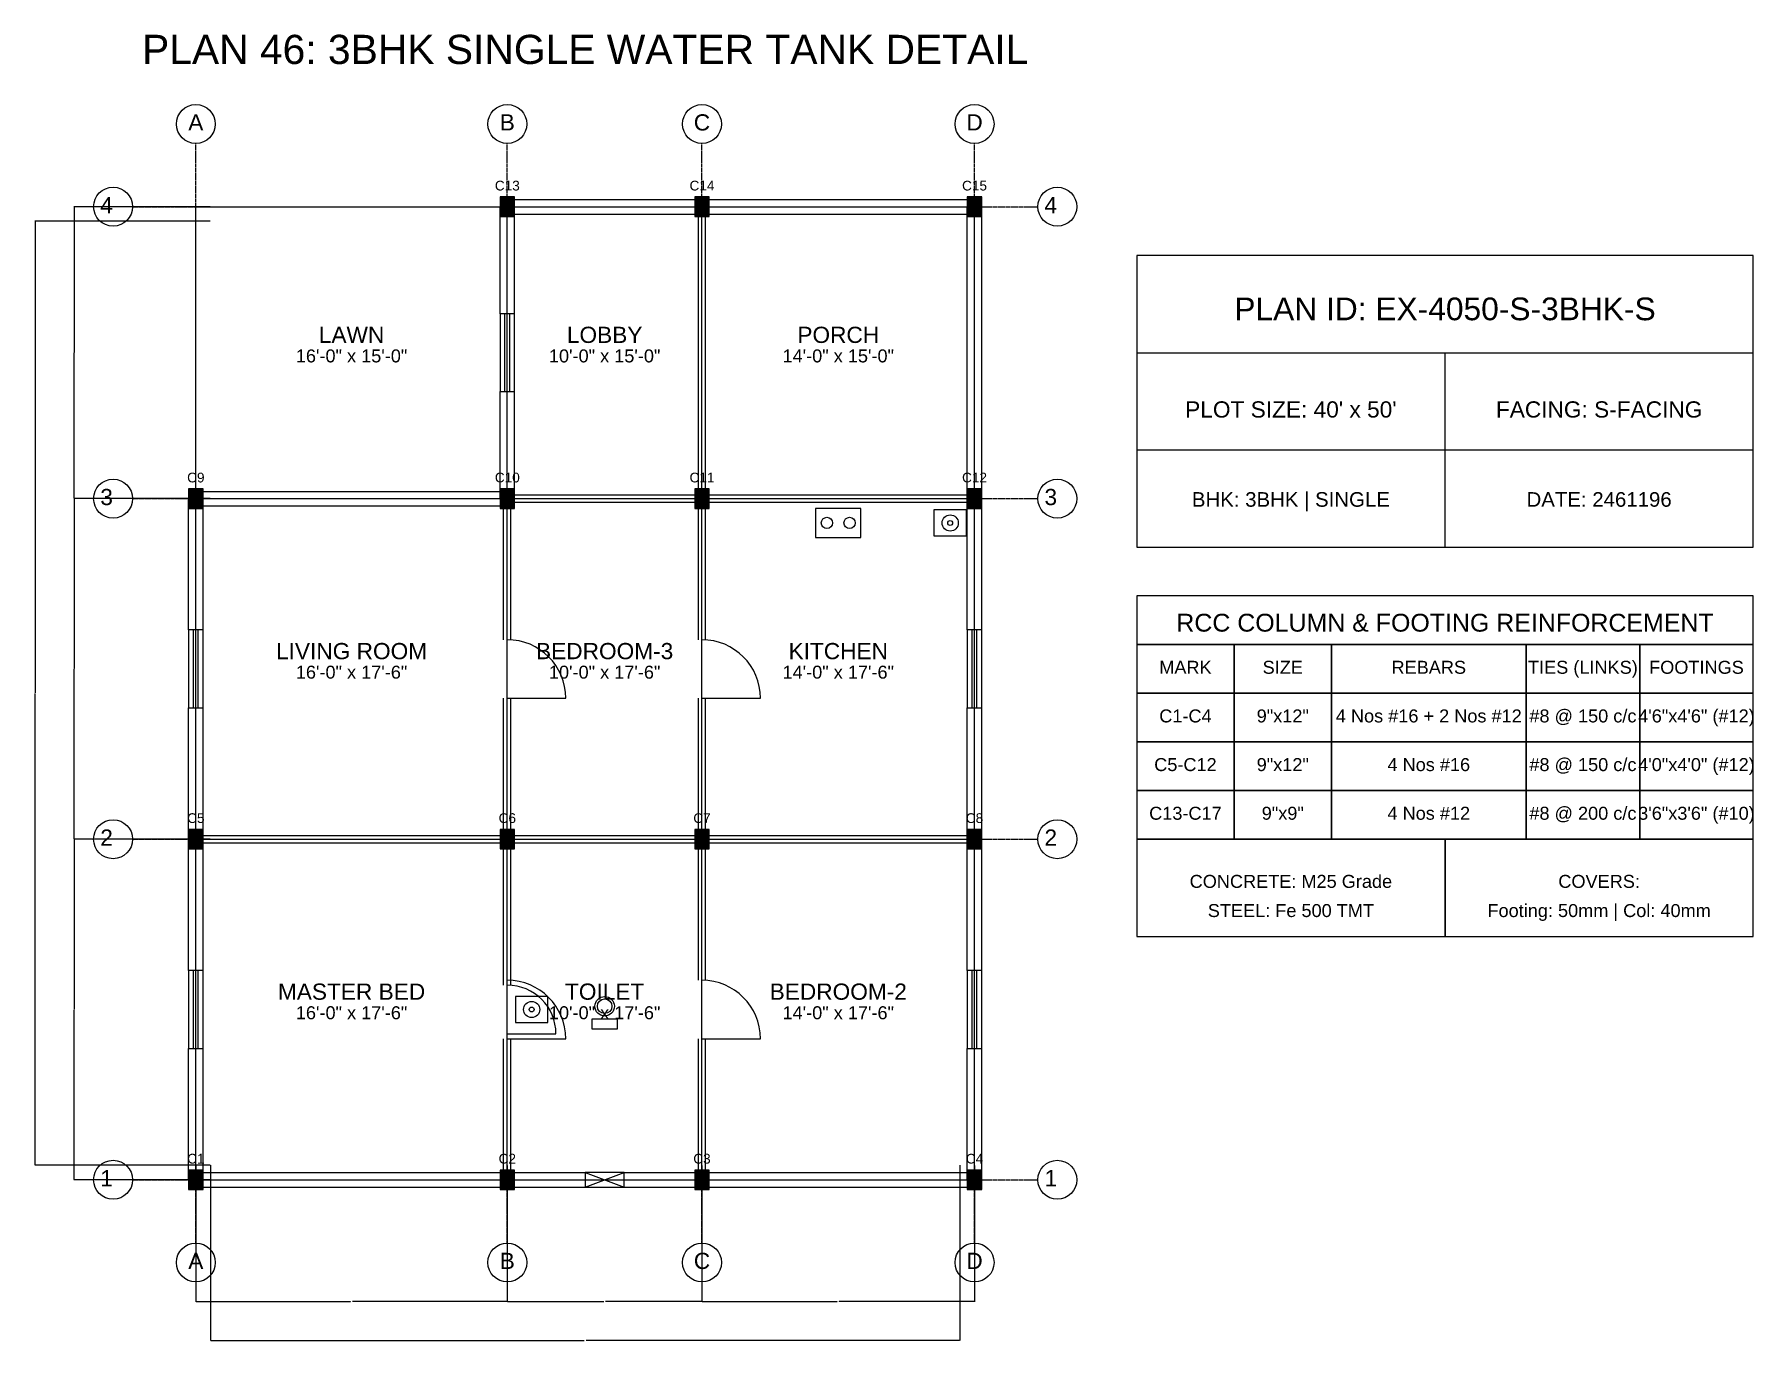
# Model space of a CAD drawing. Header units: inches. Extents: x -134 to 23580, y -99 to 23207.
# Drawn here: x 12400 to 13460, y 9901 to 10706 of the extents above; entities that cross this region are included whole.
import ezdxf
from ezdxf.enums import TextEntityAlignment as Align

# ---------------------------------------------------------------- set-up
doc = ezdxf.new("R2010")
doc.units = ezdxf.units.IN
doc.header["$MEASUREMENT"] = 0
doc.linetypes.add('CENTER', pattern=[2, 1.25, -0.25, 0.25, -0.25])
for name, color, linetype in [('A-COL-HATCH', 251, 'Continuous'), ('A-COLUMN', 1, 'Continuous'), ('A-DIM', 5, 'Continuous'), ('A-DOOR', 30, 'Continuous'), ('A-FIXTURE', 8, 'Continuous'), ('A-TEXT', 2, 'Continuous'), ('A-WALL-EXT', 7, 'Continuous'), ('A-WALL-INT', 9, 'Continuous'), ('A-WINDOW', 4, 'Continuous'), ('S-BEAM-FRAMING', 2, 'Continuous'), ('S-BUBBLE', 4, 'Continuous'), ('S-GRID-CENTER', 8, 'CENTER'), ('S-TABLE', 7, 'Continuous'), ('S-TEXT', 3, 'Continuous')]:
    doc.layers.add(name, color=color, linetype=linetype)
doc.styles.get("Standard").update_dxf_attribs({"font": 'arial.ttf'})
doc.dimstyles.get("Standard").update_dxf_attribs({"dimtxt": 0.18, "dimasz": 0.18, "dimexe": 0.18, "dimexo": 0.0625, "dimgap": 0.09, "dimtad": 0, "dimtih": 1, "dimtoh": 1, "dimdec": 4, "dimzin": 0, "dimdsep": 46, "dimtxsty": 'Standard', "dimcen": 0.09, "dimadec": 0, "dimazin": 0, "dimtfac": 1, "dimtdec": 4, "dimtofl": 0, "dimtmove": 0, "dimatfit": 3, "dimfxl": 1, "dimtolj": 1, "dimtzin": 0, "dimarcsym": 0})

msp = doc.modelspace()

# ---------------------------------------------------------------- texts
at = {"layer": 'A-TEXT'}
for s, height, p in [('PLAN 46: 3BHK SINGLE WATER TANK DETAIL', 18, (12740, 10688)), ('C13', 6, (12692, 10610)), ('C14', 6, (12812, 10610)), ('C15', 6, (12980, 10610)), ('PLAN ID: EX-4050-S-3BHK-S', 14, (13270, 10530)), ('LAWN', 10, (12596, 10516)), ('LOBBY', 10, (12752, 10516)), ('PORCH', 10, (12896, 10516)), ('16\'-0" x 15\'-0"', 8, (12596, 10504)), ('10\'-0" x 15\'-0"', 8, (12752, 10504)), ('14\'-0" x 15\'-0"', 8, (12896, 10504)), ("PLOT SIZE: 40' x 50'", 10, (13175, 10470)), ('FACING: S-FACING', 10, (13365, 10470)), ('C9', 6, (12500, 10430)), ('C10', 6, (12692, 10430)), ('C11', 6, (12812, 10430)), ('C12', 6, (12980, 10430)), ('BHK: 3BHK | SINGLE', 9, (13175, 10415)), ('DATE: 2461196', 9, (13365, 10415)), ('LIVING ROOM', 10, (12596, 10321)), ('BEDROOM-3', 10, (12752, 10321)), ('KITCHEN', 10, (12896, 10321)), ('16\'-0" x 17\'-6"', 8, (12596, 10309)), ('10\'-0" x 17\'-6"', 8, (12752, 10309)), ('14\'-0" x 17\'-6"', 8, (12896, 10309)), ('C5', 6, (12500, 10220)), ('C6', 6, (12692, 10220)), ('C7', 6, (12812, 10220)), ('C8', 6, (12980, 10220)), ('MASTER BED', 10, (12596, 10111)), ('TOILET', 10, (12752, 10111)), ('BEDROOM-2', 10, (12896, 10111)), ('16\'-0" x 17\'-6"', 8, (12596, 10099)), ('10\'-0" x 17\'-6"', 8, (12752, 10099)), ('14\'-0" x 17\'-6"', 8, (12896, 10099)), ('C1', 6, (12500, 10010)), ('C2', 6, (12692, 10010)), ('C3', 6, (12812, 10010)), ('C4', 6, (12980, 10010))]:
    msp.add_text(s, height=height, dxfattribs=at).set_placement(p, align=Align.CENTER)
at = {"layer": 'S-TEXT'}
for s, height, p in [('A', 10, (12500, 10647)), ('B', 10, (12692, 10647)), ('C', 10, (12812, 10647)), ('D', 10, (12980, 10647)), ('4', 10, (12445, 10596)), ('4', 10, (13027, 10596)), ('3', 10, (12445, 10416)), ('3', 10, (13027, 10416)), ('RCC COLUMN & FOOTING REINFORCEMENT', 11, (13270, 10338)), ('MARK', 8, (13110, 10312)), ('SIZE', 8, (13170, 10312)), ('REBARS', 8, (13260, 10312)), ('TIES (LINKS)', 8, (13355, 10312)), ('FOOTINGS', 8, (13425, 10312)), ('C1-C4', 8, (13110, 10282)), ('9"x12"', 8, (13170, 10282)), ('4 Nos #16 + 2 Nos #12', 8, (13260, 10282)), ('#8 @ 150 c/c', 8, (13355, 10282)), ('4\'6"x4\'6" (#12)', 8, (13425, 10282)), ('C5-C12', 8, (13110, 10252)), ('9"x12"', 8, (13170, 10252)), ('4 Nos #16', 8, (13260, 10252)), ('#8 @ 150 c/c', 8, (13355, 10252)), ('4\'0"x4\'0" (#12)', 8, (13425, 10252)), ('C13-C17', 8, (13110, 10222)), ('9"x9"', 8, (13170, 10222)), ('4 Nos #12', 8, (13260, 10222)), ('#8 @ 200 c/c', 8, (13355, 10222)), ('3\'6"x3\'6" (#10)', 8, (13425, 10222)), ('2', 10, (12445, 10206)), ('2', 10, (13027, 10206)), ('CONCRETE: M25 Grade', 8, (13175, 10180)), ('COVERS:', 8, (13365, 10180)), ('STEEL: Fe 500 TMT', 8, (13175, 10162)), ('Footing: 50mm | Col: 40mm', 8, (13365, 10162)), ('1', 10, (12445, 9996)), ('1', 10, (13027, 9996)), ('A', 10, (12500, 9945)), ('B', 10, (12692, 9945)), ('C', 10, (12812, 9945)), ('D', 10, (12980, 9945))]:
    msp.add_text(s, height=height, dxfattribs=at).set_placement(p, align=Align.CENTER)

# ---------------------------------------------------------------- blocks, each defined once
blk = doc.blocks.new('*D414')
at = {"layer": 'A-DIM', "color": 0, "lineweight": -2, "transparency": 16777216}
for p, q in [((12500, 10008.9), (12500, 9924.8)), ((12692, 10008.9), (12692, 9924.8)), ((12500.2, 9925), (12595.4, 9925)), ((12691.8, 9925), (12596.6, 9925))]:
    blk.add_line(p, q, dxfattribs=at)
at = {"layer": 'A-DIM', "color": 0, "transparency": 16777216}
for points in [[(12500.2, 9925), (12500.2, 9925), (12500, 9925)], [(12691.8, 9925), (12691.8, 9925), (12692, 9925)]]:
    blk.add_solid(points, dxfattribs=at)
at = {"layer": 'Defpoints', "color": 0, "transparency": 16777216}
for p in [(12500, 10009), (12692, 10009), (12692, 9925)]:
    blk.add_point(p, dxfattribs=at)
at = {"layer": 'A-DIM', "color": 0, "transparency": 16777216, "insert": (12596, 9925), "char_height": 0.18, "attachment_point": 5}
blk.add_mtext('\\A1;192.0000', dxfattribs=at)
blk = doc.blocks.new('*D415')
at = {"layer": 'A-DIM', "color": 0, "lineweight": -2, "transparency": 16777216}
for p, q in [((12692, 10008.9), (12692, 9924.8)), ((12812, 10008.9), (12812, 9924.8)), ((12692.2, 9925), (12751.4, 9925)), ((12811.8, 9925), (12752.6, 9925))]:
    blk.add_line(p, q, dxfattribs=at)
at = {"layer": 'A-DIM', "color": 0, "transparency": 16777216}
for points in [[(12692.2, 9925), (12692.2, 9925), (12692, 9925)], [(12811.8, 9925), (12811.8, 9925), (12812, 9925)]]:
    blk.add_solid(points, dxfattribs=at)
at = {"layer": 'Defpoints', "color": 0, "transparency": 16777216}
for p in [(12692, 10009), (12812, 10009), (12812, 9925)]:
    blk.add_point(p, dxfattribs=at)
at = {"layer": 'A-DIM', "color": 0, "transparency": 16777216, "insert": (12752, 9925), "char_height": 0.18, "attachment_point": 5}
blk.add_mtext('\\A1;120.0000', dxfattribs=at)
blk = doc.blocks.new('*D416')
at = {"layer": 'A-DIM', "color": 0, "lineweight": -2, "transparency": 16777216}
for p, q in [((12812, 10008.9), (12812, 9924.8)), ((12980, 10008.9), (12980, 9924.8)), ((12812.2, 9925), (12895.4, 9925)), ((12979.8, 9925), (12896.6, 9925))]:
    blk.add_line(p, q, dxfattribs=at)
at = {"layer": 'A-DIM', "color": 0, "transparency": 16777216}
for points in [[(12812.2, 9925), (12812.2, 9925), (12812, 9925)], [(12979.8, 9925), (12979.8, 9925), (12980, 9925)]]:
    blk.add_solid(points, dxfattribs=at)
at = {"layer": 'Defpoints', "color": 0, "transparency": 16777216}
for p in [(12812, 10009), (12980, 10009), (12980, 9925)]:
    blk.add_point(p, dxfattribs=at)
at = {"layer": 'A-DIM', "color": 0, "transparency": 16777216, "insert": (12896, 9925), "char_height": 0.18, "attachment_point": 5}
blk.add_mtext('\\A1;168.0000', dxfattribs=at)
blk = doc.blocks.new('*D417')
at = {"layer": 'A-DIM', "color": 0, "lineweight": -2, "transparency": 16777216}
for p, q in [((12509, 10008.9375), (12509, 9900.82)), ((12971, 10008.9375), (12971, 9900.82)), ((12509.18, 9901), (12739.393206, 9901)), ((12970.82, 9901), (12740.606794, 9901))]:
    blk.add_line(p, q, dxfattribs=at)
at = {"layer": 'A-DIM', "color": 0, "transparency": 16777216}
for points in [[(12509.18, 9901.03), (12509.18, 9900.97), (12509, 9901)], [(12970.82, 9901.03), (12970.82, 9900.97), (12971, 9901)]]:
    blk.add_solid(points, dxfattribs=at)
at = {"layer": 'Defpoints', "color": 0, "transparency": 16777216}
for p in [(12509, 10009), (12971, 10009), (12971, 9901)]:
    blk.add_point(p, dxfattribs=at)
at = {"layer": 'A-DIM', "color": 0, "transparency": 16777216, "insert": (12740, 9901), "char_height": 0.18, "attachment_point": 5}
blk.add_mtext('\\A1;462.0000', dxfattribs=at)
blk = doc.blocks.new('*D418')
at = {"layer": 'A-DIM', "color": 0, "lineweight": -2, "transparency": 16777216}
for p, q in [((12508.9, 10210), (12424.8, 10210)), ((12425, 10209.8), (12425, 10105.2)), ((12425, 10000.2), (12425, 10104.8)), ((12508.9, 10000), (12424.8, 10000))]:
    blk.add_line(p, q, dxfattribs=at)
at = {"layer": 'A-DIM', "color": 0, "transparency": 16777216}
for points in [[(12425, 10209.8), (12425, 10209.8), (12425, 10210)], [(12425, 10000.2), (12425, 10000.2), (12425, 10000)]]:
    blk.add_solid(points, dxfattribs=at)
at = {"layer": 'Defpoints', "color": 0, "transparency": 16777216}
for p in [(12425, 10210), (12509, 10210), (12509, 10000)]:
    blk.add_point(p, dxfattribs=at)
at = {"layer": 'A-DIM', "color": 0, "transparency": 16777216, "insert": (12425, 10105), "char_height": 0.18, "attachment_point": 5}
blk.add_mtext('\\A1;210.0000', dxfattribs=at)
blk = doc.blocks.new('*D419')
at = {"layer": 'A-DIM', "color": 0, "lineweight": -2, "transparency": 16777216}
for p, q in [((12508.9, 10420), (12424.8, 10420)), ((12425, 10419.8), (12425, 10315.2)), ((12425, 10210.2), (12425, 10314.8)), ((12508.9, 10210), (12424.8, 10210))]:
    blk.add_line(p, q, dxfattribs=at)
at = {"layer": 'A-DIM', "color": 0, "transparency": 16777216}
for points in [[(12425, 10419.8), (12425, 10419.8), (12425, 10420)], [(12425, 10210.2), (12425, 10210.2), (12425, 10210)]]:
    blk.add_solid(points, dxfattribs=at)
at = {"layer": 'Defpoints', "color": 0, "transparency": 16777216}
for p in [(12425, 10420), (12509, 10420), (12509, 10210)]:
    blk.add_point(p, dxfattribs=at)
at = {"layer": 'A-DIM', "color": 0, "transparency": 16777216, "insert": (12425, 10315), "char_height": 0.18, "attachment_point": 5}
blk.add_mtext('\\A1;210.0000', dxfattribs=at)
blk = doc.blocks.new('*D420')
at = {"layer": 'A-DIM', "color": 0, "lineweight": -2, "transparency": 16777216}
for p, q in [((12508.9, 10600), (12424.8, 10600)), ((12425, 10599.8), (12425, 10510.2)), ((12425, 10420.2), (12425, 10509.8)), ((12508.9, 10420), (12424.8, 10420))]:
    blk.add_line(p, q, dxfattribs=at)
at = {"layer": 'A-DIM', "color": 0, "transparency": 16777216}
for points in [[(12425, 10599.8), (12425, 10599.8), (12425, 10600)], [(12425, 10420.2), (12425, 10420.2), (12425, 10420)]]:
    blk.add_solid(points, dxfattribs=at)
at = {"layer": 'Defpoints', "color": 0, "transparency": 16777216}
for p in [(12425, 10600), (12509, 10600), (12509, 10420)]:
    blk.add_point(p, dxfattribs=at)
at = {"layer": 'A-DIM', "color": 0, "transparency": 16777216, "insert": (12425, 10510), "char_height": 0.18, "attachment_point": 5}
blk.add_mtext('\\A1;180.0000', dxfattribs=at)
blk = doc.blocks.new('*D421')
at = {"layer": 'A-DIM', "color": 0, "lineweight": -2, "transparency": 16777216}
for p, q in [((12508.9, 10591), (12400.8, 10591)), ((12401, 10590.8), (12401, 10300.2)), ((12401, 10009.2), (12401, 10299.8)), ((12508.9, 10009), (12400.8, 10009))]:
    blk.add_line(p, q, dxfattribs=at)
at = {"layer": 'A-DIM', "color": 0, "transparency": 16777216}
for points in [[(12401, 10590.8), (12401, 10590.8), (12401, 10591)], [(12401, 10009.2), (12401, 10009.2), (12401, 10009)]]:
    blk.add_solid(points, dxfattribs=at)
at = {"layer": 'Defpoints', "color": 0, "transparency": 16777216}
for p in [(12401, 10591), (12509, 10591), (12509, 10009)]:
    blk.add_point(p, dxfattribs=at)
at = {"layer": 'A-DIM', "color": 0, "transparency": 16777216, "insert": (12401, 10300), "char_height": 0.18, "attachment_point": 5}
blk.add_mtext('\\A1;582.0000', dxfattribs=at)

# ---------------------------------------------------------------- dimensions: what is measured, and where the dimension line sits
at = {"layer": 'A-DIM'}
for base, p1, p2, picture, middle in [((12425, 10600), (12509, 10420), (12509, 10600), '*D420', (12425, 10510)), ((12401, 10591), (12509, 10009), (12509, 10591), '*D421', (12401, 10300)), ((12425, 10420), (12509, 10210), (12509, 10420), '*D419', (12425, 10315)), ((12425, 10210), (12509, 10000), (12509, 10210), '*D418', (12425, 10105))]:
    dim = msp.add_linear_dim(base=base, p1=p1, p2=p2, angle=90, dimstyle='Standard', dxfattribs=at)
    dim.commit()
    dim.dimension.update_dxf_attribs({"geometry": picture, "text_midpoint": middle})
for base, p1, p2, picture, middle in [((12692, 9925), (12500, 10009), (12692, 10009), '*D414', (12596, 9925)), ((12971, 9901), (12509, 10009), (12971, 10009), '*D417', (12740, 9901)), ((12812, 9925), (12692, 10009), (12812, 10009), '*D415', (12752, 9925)), ((12980, 9925), (12812, 10009), (12980, 10009), '*D416', (12896, 9925))]:
    dim = msp.add_linear_dim(base=base, p1=p1, p2=p2, dimstyle='Standard', dxfattribs=at)
    dim.commit()
    dim.dimension.update_dxf_attribs({"geometry": picture, "text_midpoint": middle})

# ---------------------------------------------------------------- linework, layer by layer
at = {"layer": 'A-COL-HATCH'}
for points in [[(12687.5, 10594), (12696.5, 10594), (12687.5, 10606), (12696.5, 10606)], [(12807.5, 10594), (12816.5, 10594), (12807.5, 10606), (12816.5, 10606)], [(12975.5, 10594), (12984.5, 10594), (12975.5, 10606), (12984.5, 10606)], [(12495.5, 10414), (12504.5, 10414), (12495.5, 10426), (12504.5, 10426)], [(12687.5, 10414), (12696.5, 10414), (12687.5, 10426), (12696.5, 10426)], [(12807.5, 10414), (12816.5, 10414), (12807.5, 10426), (12816.5, 10426)], [(12975.5, 10414), (12984.5, 10414), (12975.5, 10426), (12984.5, 10426)], [(12495.5, 10204), (12504.5, 10204), (12495.5, 10216), (12504.5, 10216)], [(12687.5, 10204), (12696.5, 10204), (12687.5, 10216), (12696.5, 10216)], [(12807.5, 10204), (12816.5, 10204), (12807.5, 10216), (12816.5, 10216)], [(12975.5, 10204), (12984.5, 10204), (12975.5, 10216), (12984.5, 10216)], [(12495.5, 9994), (12504.5, 9994), (12495.5, 10006), (12504.5, 10006)], [(12687.5, 9994), (12696.5, 9994), (12687.5, 10006), (12696.5, 10006)], [(12807.5, 9994), (12816.5, 9994), (12807.5, 10006), (12816.5, 10006)], [(12975.5, 9994), (12984.5, 9994), (12975.5, 10006), (12984.5, 10006)]]:
    msp.add_solid(points, dxfattribs=at)
at = {"layer": 'A-COLUMN'}
for points in [[(12687.5, 10594), (12696.5, 10594), (12696.5, 10606), (12687.5, 10606)], [(12807.5, 10594), (12816.5, 10594), (12816.5, 10606), (12807.5, 10606)], [(12975.5, 10594), (12984.5, 10594), (12984.5, 10606), (12975.5, 10606)], [(12495.5, 10414), (12504.5, 10414), (12504.5, 10426), (12495.5, 10426)], [(12687.5, 10414), (12696.5, 10414), (12696.5, 10426), (12687.5, 10426)], [(12807.5, 10414), (12816.5, 10414), (12816.5, 10426), (12807.5, 10426)], [(12975.5, 10414), (12984.5, 10414), (12984.5, 10426), (12975.5, 10426)], [(12495.5, 10204), (12504.5, 10204), (12504.5, 10216), (12495.5, 10216)], [(12687.5, 10204), (12696.5, 10204), (12696.5, 10216), (12687.5, 10216)], [(12807.5, 10204), (12816.5, 10204), (12816.5, 10216), (12807.5, 10216)], [(12975.5, 10204), (12984.5, 10204), (12984.5, 10216), (12975.5, 10216)], [(12495.5, 9994), (12504.5, 9994), (12504.5, 10006), (12495.5, 10006)], [(12687.5, 9994), (12696.5, 9994), (12696.5, 10006), (12687.5, 10006)], [(12807.5, 9994), (12816.5, 9994), (12816.5, 10006), (12807.5, 10006)], [(12975.5, 9994), (12984.5, 9994), (12984.5, 10006), (12975.5, 10006)]]:
    msp.add_lwpolyline(points, close=True, dxfattribs=at)
at = {"layer": 'A-DOOR'}
for p, q in [((12692, 10297), (12728, 10297)), ((12812, 10297), (12848, 10297)), ((12692, 10090), (12722, 10090)), ((12692, 10087), (12728, 10087)), ((12812, 10087), (12848, 10087))]:
    msp.add_line(p, q, dxfattribs=at)
for centre, radius in [((12692, 10297), 36), ((12812, 10297), 36), ((12692, 10087), 36), ((12812, 10087), 36), ((12692, 10090), 30)]:
    msp.add_arc(centre, radius, 0, 90, dxfattribs=at)
at = {"layer": 'A-FIXTURE'}
for points in [[(12882, 10396), (12910, 10396), (12910, 10414), (12882, 10414)], [(12955, 10397), (12975, 10397), (12975, 10413), (12955, 10413)], [(12697, 10097), (12717, 10097), (12717, 10113), (12697, 10113)], [(12744, 10093), (12760, 10093), (12760, 10099), (12744, 10099)]]:
    msp.add_lwpolyline(points, close=True, dxfattribs=at)
for centre, radius in [((12889, 10405), 3.5), ((12903, 10405), 3.5), ((12965, 10405), 5), ((12965, 10405), 1.5), ((12707, 10105), 5), ((12752, 10107), 6), ((12752, 10107), 4.5), ((12707, 10105), 1.5)]:
    msp.add_circle(centre, radius, dxfattribs=at)
at = {"layer": 'A-WALL-EXT'}
for p, q in [((12687.5, 10534), (12687.5, 10600)), ((12692, 10604.5), (12812, 10604.5)), ((12696.5, 10534), (12696.5, 10600)), ((12812, 10604.5), (12980, 10604.5)), ((12975.5, 10420), (12975.5, 10600)), ((12984.5, 10420), (12984.5, 10600)), ((12692, 10595.5), (12812, 10595.5)), ((12812, 10595.5), (12980, 10595.5)), ((13080, 10510), (13460, 10510)), ((13270, 10390), (13270, 10510)), ((12687.5, 10420), (12687.5, 10486)), ((12696.5, 10420), (12696.5, 10486)), ((13080, 10450), (13460, 10450)), ((12495.5, 10339), (12495.5, 10420)), ((12500, 10424.5), (12692, 10424.5)), ((12504.5, 10339), (12504.5, 10420)), ((12975.5, 10339), (12975.5, 10420)), ((12984.5, 10339), (12984.5, 10420)), ((12500, 10415.5), (12692, 10415.5)), ((12495.5, 10210), (12495.5, 10291)), ((12504.5, 10210), (12504.5, 10291)), ((12975.5, 10210), (12975.5, 10291)), ((12984.5, 10210), (12984.5, 10291)), ((12495.5, 10129), (12495.5, 10210)), ((12504.5, 10129), (12504.5, 10210)), ((12975.5, 10129), (12975.5, 10210)), ((12984.5, 10129), (12984.5, 10210)), ((12495.5, 10000), (12495.5, 10081)), ((12504.5, 10000), (12504.5, 10081)), ((12975.5, 10000), (12975.5, 10081)), ((12984.5, 10000), (12984.5, 10081)), ((12500, 10004.5), (12692, 10004.5)), ((12692, 10004.5), (12740, 10004.5)), ((12764, 10004.5), (12812, 10004.5)), ((12812, 10004.5), (12980, 10004.5)), ((12500, 9995.5), (12692, 9995.5)), ((12692, 9995.5), (12740, 9995.5)), ((12764, 9995.5), (12812, 9995.5)), ((12812, 9995.5), (12980, 9995.5))]:
    msp.add_line(p, q, dxfattribs=at)
msp.add_lwpolyline([(13080, 10390), (13460, 10390), (13460, 10570), (13080, 10570)], close=True, dxfattribs=at)
at = {"layer": 'A-WALL-INT'}
for p, q in [((12809.75, 10420), (12809.75, 10600)), ((12814.25, 10420), (12814.25, 10600)), ((12689.75, 10333), (12689.75, 10420)), ((12692, 10422.25), (12812, 10422.25)), ((12692, 10417.75), (12812, 10417.75)), ((12694.25, 10333), (12694.25, 10420)), ((12809.75, 10333), (12809.75, 10420)), ((12812, 10422.25), (12980, 10422.25)), ((12812, 10417.75), (12980, 10417.75)), ((12814.25, 10333), (12814.25, 10420)), ((12689.75, 10210), (12689.75, 10297)), ((12694.25, 10210), (12694.25, 10297)), ((12809.75, 10210), (12809.75, 10297)), ((12814.25, 10210), (12814.25, 10297)), ((12500, 10212.25), (12692, 10212.25)), ((12500, 10207.75), (12692, 10207.75)), ((12689.75, 10120), (12689.75, 10210)), ((12692, 10212.25), (12812, 10212.25)), ((12692, 10207.75), (12812, 10207.75)), ((12694.25, 10120), (12694.25, 10210)), ((12809.75, 10123), (12809.75, 10210)), ((12812, 10212.25), (12980, 10212.25)), ((12812, 10207.75), (12980, 10207.75)), ((12814.25, 10123), (12814.25, 10210)), ((12689.75, 10000), (12689.75, 10087)), ((12694.25, 10000), (12694.25, 10087)), ((12809.75, 10000), (12809.75, 10087)), ((12814.25, 10000), (12814.25, 10087))]:
    msp.add_line(p, q, dxfattribs=at)
at = {"layer": 'A-WINDOW'}
for p, q in [((12690.5, 10486), (12690.5, 10534)), ((12693.5, 10486), (12693.5, 10534)), ((12498.5, 10291), (12498.5, 10339)), ((12501.5, 10291), (12501.5, 10339)), ((12978.5, 10291), (12978.5, 10339)), ((12981.5, 10291), (12981.5, 10339)), ((12498.5, 10081), (12498.5, 10129)), ((12501.5, 10081), (12501.5, 10129)), ((12978.5, 10081), (12978.5, 10129)), ((12981.5, 10081), (12981.5, 10129)), ((12740, 9995.5), (12764, 10004.5)), ((12740, 10004.5), (12764, 9995.5))]:
    msp.add_line(p, q, dxfattribs=at)
for points in [[(12687.5, 10486), (12696.5, 10486), (12696.5, 10534), (12687.5, 10534)], [(12495.5, 10291), (12504.5, 10291), (12504.5, 10339), (12495.5, 10339)], [(12975.5, 10291), (12984.5, 10291), (12984.5, 10339), (12975.5, 10339)], [(12495.5, 10081), (12504.5, 10081), (12504.5, 10129), (12495.5, 10129)], [(12975.5, 10081), (12984.5, 10081), (12984.5, 10129), (12975.5, 10129)], [(12740, 9995.5), (12764, 9995.5), (12764, 10004.5), (12740, 10004.5)]]:
    msp.add_lwpolyline(points, close=True, dxfattribs=at)
at = {"layer": 'S-BEAM-FRAMING'}
for p, q in [((12500, 10000), (12500, 10600)), ((12500, 10600), (12980, 10600)), ((12692, 10000), (12692, 10600)), ((12812, 10000), (12812, 10600)), ((12980, 10000), (12980, 10600)), ((12500, 10420), (12980, 10420)), ((12500, 10210), (12980, 10210)), ((12500, 10000), (12980, 10000))]:
    msp.add_line(p, q, dxfattribs=at)
at = {"layer": 'S-BUBBLE'}
for centre in [(12500, 10651), (12692, 10651), (12812, 10651), (12980, 10651), (12449, 10600), (13031, 10600), (12449, 10420), (13031, 10420), (12449, 10210), (13031, 10210), (12449, 10000), (13031, 10000), (12500, 9949), (12692, 9949), (12812, 9949), (12980, 9949)]:
    msp.add_circle(centre, 12, dxfattribs=at)
at = {"layer": 'S-GRID-CENTER'}
for p, q in [((12500, 9961), (12500, 10639)), ((12692, 9961), (12692, 10639)), ((12812, 9961), (12812, 10639)), ((12980, 9961), (12980, 10639)), ((12461, 10600), (13019, 10600)), ((12461, 10420), (13019, 10420)), ((12461, 10210), (13019, 10210)), ((12461, 10000), (13019, 10000))]:
    msp.add_line(p, q, dxfattribs=at)
at = {"layer": 'S-TABLE'}
for points in [[(13080, 10330), (13460, 10330), (13460, 10360), (13080, 10360)], [(13080, 10300), (13140, 10300), (13140, 10330), (13080, 10330)], [(13140, 10300), (13200, 10300), (13200, 10330), (13140, 10330)], [(13200, 10300), (13320, 10300), (13320, 10330), (13200, 10330)], [(13320, 10300), (13390, 10300), (13390, 10330), (13320, 10330)], [(13390, 10300), (13460, 10300), (13460, 10330), (13390, 10330)], [(13080, 10270), (13140, 10270), (13140, 10300), (13080, 10300)], [(13140, 10270), (13200, 10270), (13200, 10300), (13140, 10300)], [(13200, 10270), (13320, 10270), (13320, 10300), (13200, 10300)], [(13320, 10270), (13390, 10270), (13390, 10300), (13320, 10300)], [(13390, 10270), (13460, 10270), (13460, 10300), (13390, 10300)], [(13080, 10240), (13140, 10240), (13140, 10270), (13080, 10270)], [(13140, 10240), (13200, 10240), (13200, 10270), (13140, 10270)], [(13200, 10240), (13320, 10240), (13320, 10270), (13200, 10270)], [(13320, 10240), (13390, 10240), (13390, 10270), (13320, 10270)], [(13390, 10240), (13460, 10240), (13460, 10270), (13390, 10270)], [(13080, 10210), (13140, 10210), (13140, 10240), (13080, 10240)], [(13140, 10210), (13200, 10210), (13200, 10240), (13140, 10240)], [(13200, 10210), (13320, 10210), (13320, 10240), (13200, 10240)], [(13320, 10210), (13390, 10210), (13390, 10240), (13320, 10240)], [(13390, 10210), (13460, 10210), (13460, 10240), (13390, 10240)], [(13080, 10150), (13270, 10150), (13270, 10210), (13080, 10210)], [(13270, 10150), (13460, 10150), (13460, 10210), (13270, 10210)]]:
    msp.add_lwpolyline(points, close=True, dxfattribs=at)

msp.set_redraw_order([(e.dxf.handle, doc.entitydb.next_handle()) for e in msp.query("TEXT MTEXT ATTDEF DIMENSION ARC_DIMENSION")])  # texts and dimensions are drawn at this point

doc.saveas('drawing.dxf')
